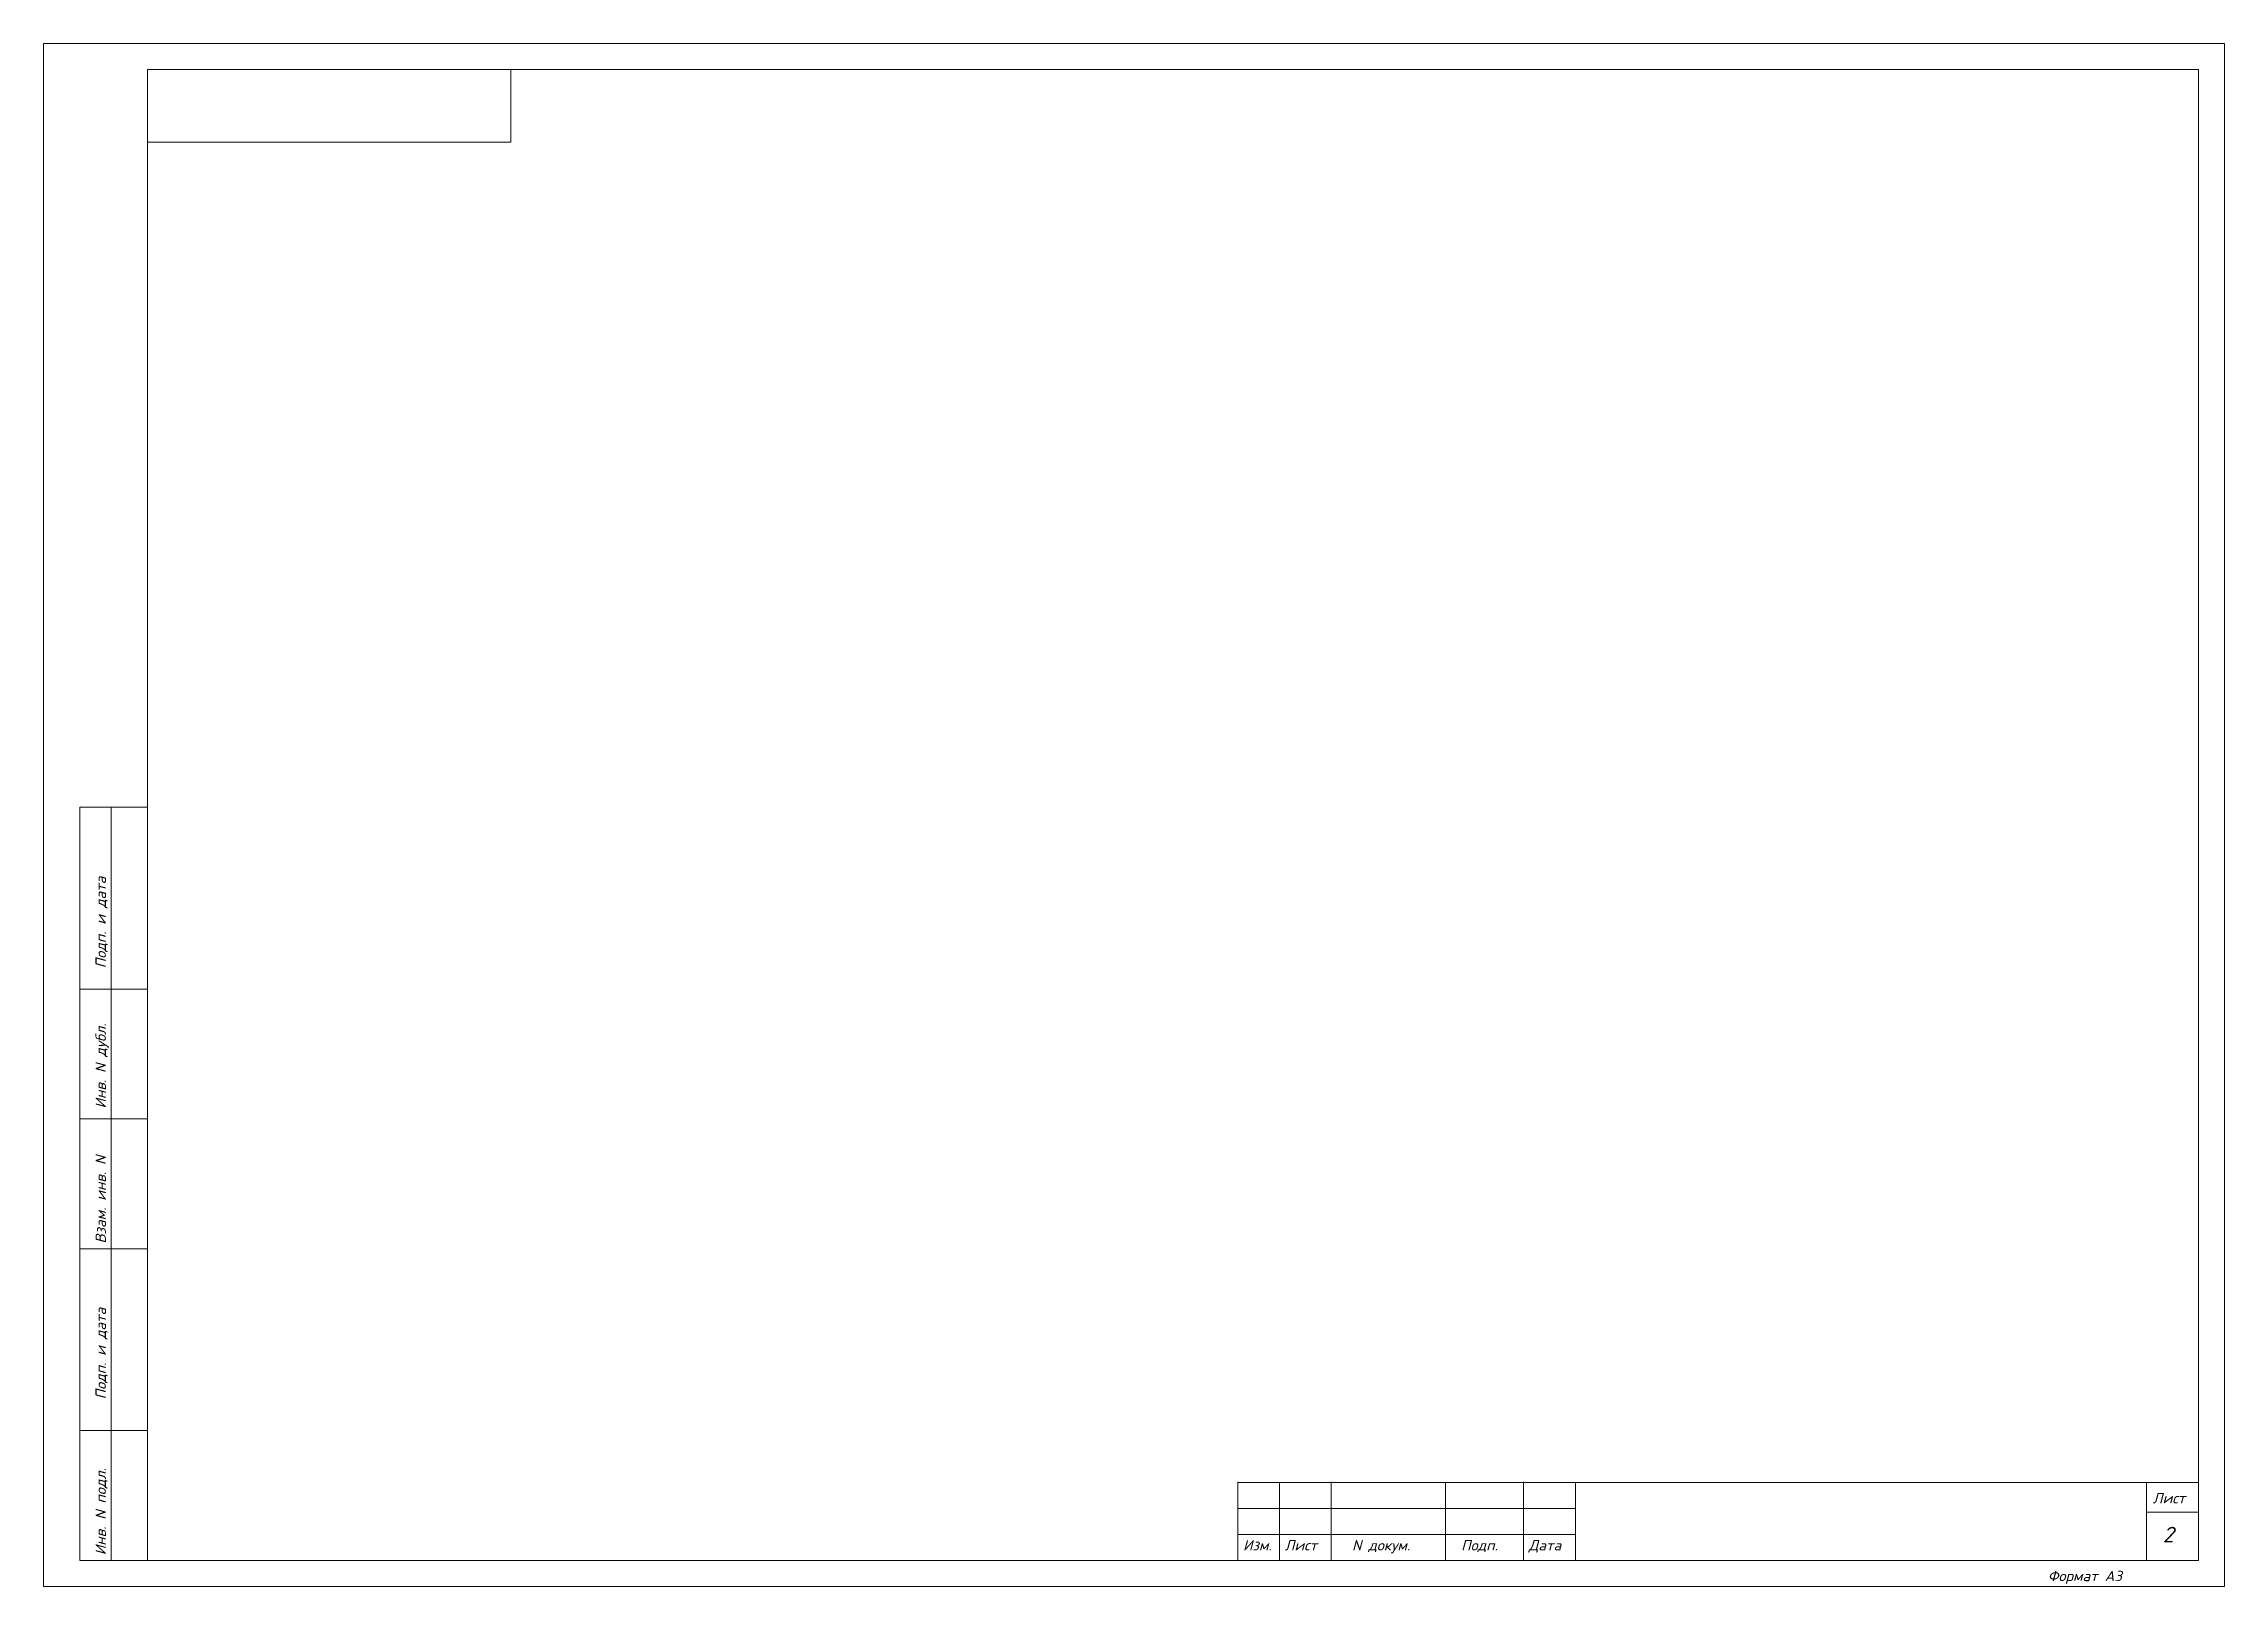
# Model space of a CAD drawing. Extents: x 25 to 880, y 8 to 306.
# Drawn here: x 460 to 880, y 9 to 306 of the extents above; entities that cross this region are included whole.
import ezdxf

# ---------------------------------------------------------------- set-up
doc = ezdxf.new("R2010")
doc.units = 0
doc.header["$MEASUREMENT"] = 0
doc.layers.add('РАМКА', color=7, linetype='Continuous', lineweight=0)
doc.styles.add('ADRF1', font='romans', dxfattribs={"oblique": 15})

msp = doc.modelspace()

# ---------------------------------------------------------------- texts
at = {"layer": 'РАМКА', "style": 'ADRF1', "oblique": 15}
for s, p in [('Подп. и дата', (472, 128)), ('Инв. N дубл.', (472, 101)), ('Взам. инв. N', (472, 75)), ('Подп. и дата', (472, 45)), ('Инв. N подл.', (472, 15))]:
    msp.add_text(s, height=2, rotation=90, dxfattribs=at).set_placement(p)
for s, height, p in [('Лист', 2, (866.198, 24.9858)), ('Изм.', 2, (691, 15.9106)), ('Лист', 2, (699, 15.9106)), ('N докум.', 2, (712, 15.9106)), ('Подп.', 2, (733, 15.9106)), ('Дата', 2, (746, 15.9106)), ('2', 3, (868.1207, 17.4719)), ('Формат A3', 2, (846, 10))]:
    msp.add_text(s, height=height, dxfattribs=at).set_placement(p)

# ---------------------------------------------------------------- linework, layer by layer
at = {"layer": 'РАМКА'}
for p, q in [((460, 306), (460, 9)), ((880, 306), (460, 306)), ((880, 9), (880, 306)), ((480, 301), (875, 301)), ((480, 14), (480, 301)), ((550, 287), (550, 301)), ((875, 301), (875, 14)), ((480, 287), (550, 287)), ((467, 14), (467, 159)), ((480, 159), (467, 159)), ((473, 14), (473, 159)), ((480, 124), (467, 124)), ((480, 99), (467, 99)), ((480, 74), (467, 74)), ((480, 39), (467, 39)), ((690, 29.1277), (690, 14)), ((690, 29), (875, 29)), ((698, 29.0414), (698, 14.1083)), ((708, 29.1277), (708, 14)), ((730, 28.9551), (730, 14)), ((745, 29.1277), (745, 14)), ((755, 29.0414), (755, 14)), ((865.0023, 29.002), (865.0023, 14)), ((690, 24), (755, 24)), ((864.9638, 23.2789), (875, 23.2789)), ((690, 19), (755, 19)), ((480, 14), (467, 14)), ((875, 14), (480, 14)), ((460, 9), (880, 9))]:
    msp.add_line(p, q, dxfattribs=at)

msp.set_redraw_order([(e.dxf.handle, doc.entitydb.next_handle()) for e in msp.query("TEXT MTEXT ATTDEF DIMENSION ARC_DIMENSION")])  # texts and dimensions are drawn at this point

doc.saveas('drawing.dxf')
